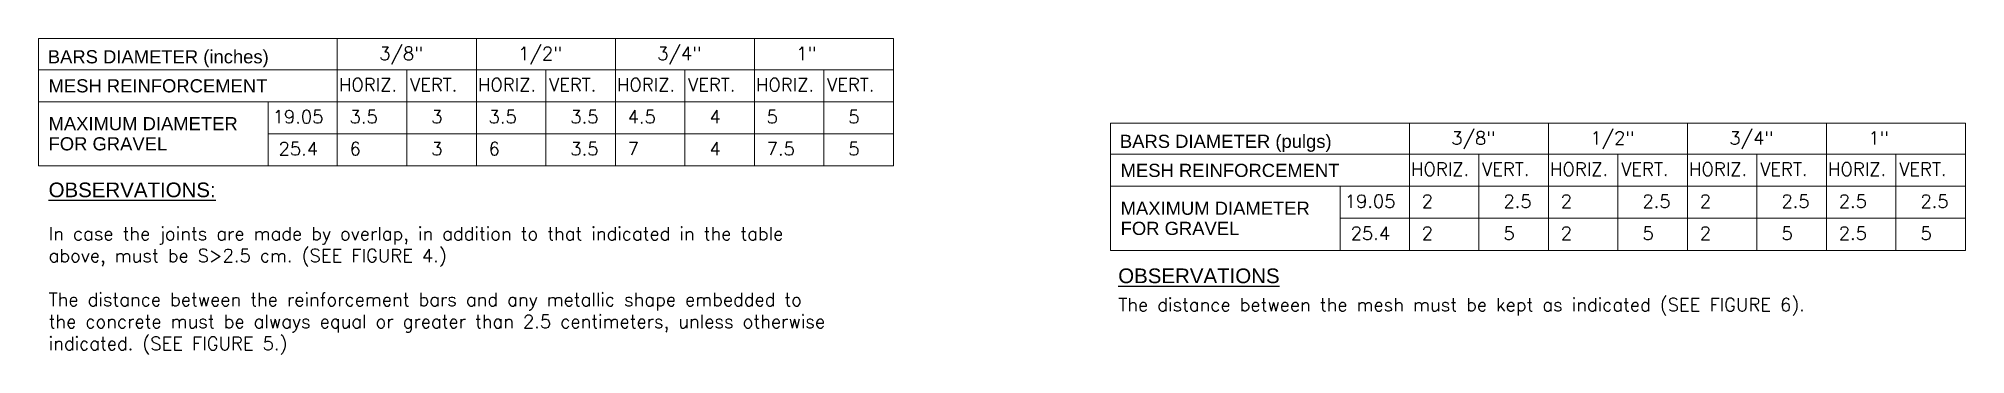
# Model space of a CAD drawing. Header units: millimetres. Extents: x -110 to 118, y 0 to 143.
# Drawn here: x 67.73 to 94.06, y 138.35 to 142.66 of the extents above; entities that cross this region are included whole.
import ezdxf

# ---------------------------------------------------------------- set-up
doc = ezdxf.new("R2010")
doc.units = ezdxf.units.MM
doc.layers.get('0').update_dxf_attribs({"lineweight": 0})
doc.layers.add('textos', color=7, linetype='Continuous')
doc.styles.add('SIMPLEX', font='SIMPLEX', dxfattribs={"height": 0.2})
doc.styles.add('TITULOS', font='arial.ttf')

msp = doc.modelspace()

# ---------------------------------------------------------------- texts
at = {"layer": 'textos', "color": 1}
for s, height, style, p in [('BARS DIAMETER (inches)', 0.18, 'TITULOS', (67.859, 142.325)), ('3/8"', 0.18, 'SIMPLEX', (72.386, 142.37)), ('1/2"', 0.18, 'SIMPLEX', (74.285, 142.37)), ('3/4"', 0.18, 'SIMPLEX', (76.184, 142.37)), ('1"', 0.18, 'SIMPLEX', (78.083, 142.37)), ('MESH REINFORCEMENT', 0.18, 'TITULOS', (67.869, 141.928)), ('HORIZ.', 0.18, 'SIMPLEX', (71.836, 141.943)), ('VERT.', 0.18, 'SIMPLEX', (72.806, 141.943)), ('HORIZ.', 0.18, 'SIMPLEX', (73.735, 141.943)), ('VERT.', 0.18, 'SIMPLEX', (74.705, 141.943)), ('HORIZ.', 0.18, 'SIMPLEX', (75.634, 141.943)), ('VERT.', 0.18, 'SIMPLEX', (76.605, 141.943)), ('HORIZ.', 0.18, 'SIMPLEX', (77.533, 141.943)), ('VERT.', 0.18, 'SIMPLEX', (78.504, 141.943)), ('19.05', 0.18, 'SIMPLEX', (70.93, 141.506)), ('3.5', 0.18, 'SIMPLEX', (71.981, 141.506)), ('3', 0.18, 'SIMPLEX', (73.097, 141.506)), ('3.5', 0.18, 'SIMPLEX', (73.88, 141.506)), ('3.5', 0.18, 'SIMPLEX', (74.997, 141.506)), ('4.5', 0.18, 'SIMPLEX', (75.78, 141.506)), ('4', 0.18, 'SIMPLEX', (76.896, 141.506)), ('5', 0.18, 'SIMPLEX', (77.679, 141.506)), ('5', 0.18, 'SIMPLEX', (78.795, 141.506)), ('MAXIMUM DIAMETER', 0.18, 'TITULOS', (67.869, 141.411)), ('BARS DIAMETER (pulgs)', 0.18, 'TITULOS', (82.505, 141.17)), ('3/8"', 0.18, 'SIMPLEX', (87.032, 141.215)), ('1/2"', 0.18, 'SIMPLEX', (88.931, 141.215)), ('3/4"', 0.18, 'SIMPLEX', (90.83, 141.215)), ('1"', 0.18, 'SIMPLEX', (92.729, 141.215)), ('FOR GRAVEL', 0.18, 'TITULOS', (67.869, 141.136)), ('25.4', 0.18, 'SIMPLEX', (71.011, 141.069)), ('6', 0.18, 'SIMPLEX', (71.981, 141.069)), ('3', 0.18, 'SIMPLEX', (73.097, 141.069)), ('6', 0.18, 'SIMPLEX', (73.88, 141.069)), ('3.5', 0.18, 'SIMPLEX', (74.997, 141.069)), ('7', 0.18, 'SIMPLEX', (75.78, 141.069)), ('4', 0.18, 'SIMPLEX', (76.896, 141.069)), ('7.5', 0.18, 'SIMPLEX', (77.679, 141.069)), ('5', 0.18, 'SIMPLEX', (78.795, 141.069)), ('MESH REINFORCEMENT', 0.18, 'TITULOS', (82.515, 140.773)), ('HORIZ.', 0.18, 'SIMPLEX', (86.482, 140.789)), ('VERT.', 0.18, 'SIMPLEX', (87.452, 140.789)), ('HORIZ.', 0.18, 'SIMPLEX', (88.381, 140.789)), ('VERT.', 0.18, 'SIMPLEX', (89.352, 140.789)), ('HORIZ.', 0.18, 'SIMPLEX', (90.28, 140.789)), ('VERT.', 0.18, 'SIMPLEX', (91.251, 140.789)), ('HORIZ.', 0.18, 'SIMPLEX', (92.179, 140.789)), ('VERT.', 0.18, 'SIMPLEX', (93.15, 140.789)), ('%%UOBSERVATIONS:', 0.2, 'TITULOS', (67.87, 140.497)), ('MAXIMUM DIAMETER', 0.18, 'TITULOS', (82.515, 140.256)), ('19.05', 0.18, 'SIMPLEX', (85.576, 140.351)), ('2', 0.18, 'SIMPLEX', (86.627, 140.351)), ('2.5', 0.18, 'SIMPLEX', (87.744, 140.351)), ('2', 0.18, 'SIMPLEX', (88.527, 140.351)), ('2.5', 0.18, 'SIMPLEX', (89.643, 140.351)), ('2', 0.18, 'SIMPLEX', (90.426, 140.351)), ('2.5', 0.18, 'SIMPLEX', (91.542, 140.351)), ('2.5', 0.18, 'SIMPLEX', (92.325, 140.351)), ('2.5', 0.18, 'SIMPLEX', (93.441, 140.351)), ('FOR GRAVEL', 0.18, 'TITULOS', (82.515, 139.981)), ('25.4', 0.18, 'SIMPLEX', (85.657, 139.914)), ('2', 0.18, 'SIMPLEX', (86.627, 139.914)), ('5', 0.18, 'SIMPLEX', (87.744, 139.914)), ('2', 0.18, 'SIMPLEX', (88.527, 139.914)), ('5', 0.18, 'SIMPLEX', (89.643, 139.914)), ('2', 0.18, 'SIMPLEX', (90.426, 139.914)), ('5', 0.18, 'SIMPLEX', (91.542, 139.914)), ('2.5', 0.18, 'SIMPLEX', (92.325, 139.914)), ('5', 0.18, 'SIMPLEX', (93.441, 139.914)), ('%%UOBSERVATIONS', 0.2, 'TITULOS', (82.482, 139.323))]:
    msp.add_text(s, height=height, dxfattribs=dict(at, style=style)).set_placement(p)
at = {"layer": 'textos', "color": 1, "char_height": 0.18, "attachment_point": 1, "style": 'SIMPLEX'}
for s, insert, width in [('In case the joints are made by overlap, in addition to that indicated in the table above, must be S>2.5 cm. (SEE FIGURE 4.)\\P\\PThe distance between the reinforcement bars and any metallic shape embedded to the concrete must be always equal or greater than 2.5 centimeters, unless otherwise indicated. (SEE FIGURE 5.)', (67.87, 140.089), 11.5268), ('The distance between the mesh must be kept as indicated (SEE FIGURE 6).', (82.482, 139.119), 9.6662)]:
    msp.add_mtext(s, dxfattribs=dict(at, insert=insert, width=width))

# ---------------------------------------------------------------- linework, layer by layer
for p, q in [((67.732, 142.664), (79.41, 142.664)), ((67.732, 142.664), (67.732, 140.926)), ((71.813, 142.664), (71.813, 140.926)), ((73.713, 142.664), (73.713, 140.926)), ((75.612, 142.664), (75.612, 140.926)), ((77.511, 142.664), (77.511, 140.926)), ((79.41, 142.664), (79.41, 140.926)), ((82.378, 141.509), (94.056, 141.509)), ((82.378, 141.509), (82.378, 139.771)), ((86.459, 141.509), (86.459, 139.771)), ((88.359, 141.509), (88.359, 139.771)), ((90.258, 141.509), (90.258, 139.771)), ((92.157, 141.509), (92.157, 139.771)), ((94.056, 141.509), (94.056, 139.771)), ((67.732, 140.926), (79.41, 140.926)), ((82.378, 139.771), (94.056, 139.771))]:
    msp.add_line(p, q)
at = {"color": 1, "lineweight": 20}
for p, q in [((67.732, 142.238), (79.41, 142.238)), ((72.763, 142.238), (72.763, 140.926)), ((74.662, 142.238), (74.662, 140.926)), ((76.561, 142.238), (76.561, 140.926)), ((78.46, 142.238), (78.46, 140.926)), ((67.732, 141.8), (79.41, 141.8)), ((70.869, 141.8), (70.869, 140.926)), ((70.869, 141.363), (79.41, 141.363)), ((82.378, 141.083), (94.056, 141.083)), ((87.409, 141.083), (87.409, 139.771)), ((89.308, 141.083), (89.308, 139.771)), ((91.207, 141.083), (91.207, 139.771)), ((93.106, 141.083), (93.106, 139.771)), ((82.378, 140.646), (94.056, 140.646)), ((85.513, 140.646), (85.513, 139.771)), ((85.513, 140.209), (94.056, 140.209))]:
    msp.add_line(p, q, dxfattribs=at)

msp.set_redraw_order([(e.dxf.handle, doc.entitydb.next_handle()) for e in msp.query("TEXT MTEXT ATTDEF DIMENSION ARC_DIMENSION")])  # texts and dimensions are drawn at this point

doc.saveas('drawing.dxf')
